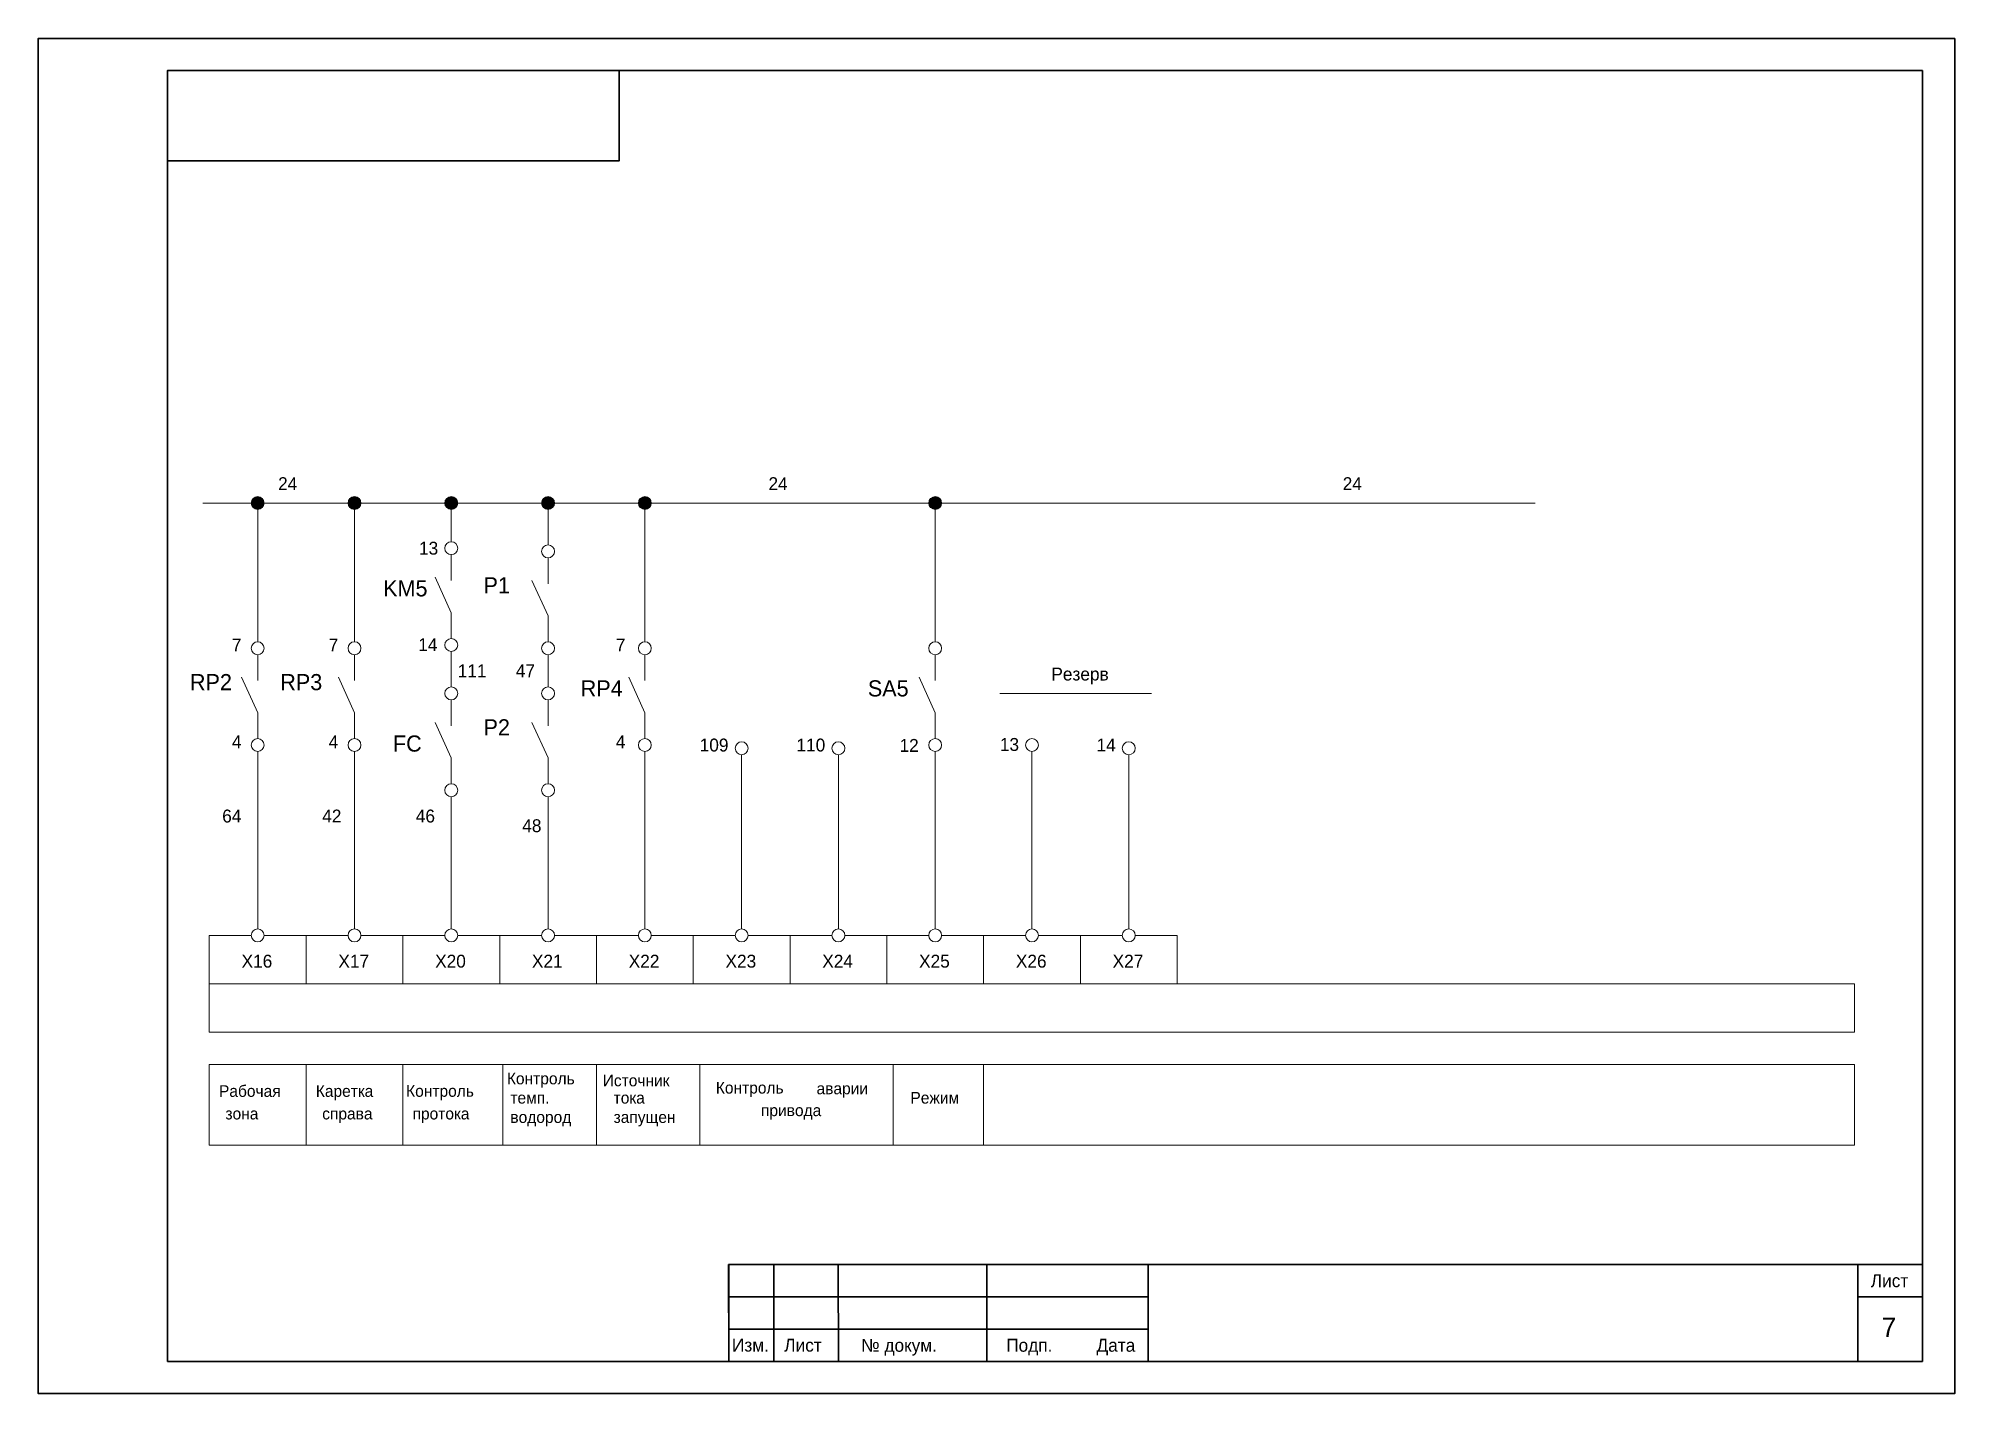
# Model space of a CAD drawing. Header units: millimetres. Extents: x -171 to 3674, y -1112 to 795.
# Drawn here: x 3377 to 3674, y 499 to 709 of the extents above; entities that cross this region are included whole.
import ezdxf

# ---------------------------------------------------------------- set-up
doc = ezdxf.new("R2010")
doc.units = ezdxf.units.MM
for name, color, linetype, lineweight in [('Маркировка', 7, 'Continuous', 25), ('РАМКА', 7, 'Continuous', 30), ('Элементы', 7, 'Continuous', 18)]:
    doc.layers.add(name, color=color, linetype=linetype, lineweight=lineweight)
doc.styles.get("Standard").update_dxf_attribs({"font": 'cad2win.shx'})

msp = doc.modelspace()

# ---------------------------------------------------------------- texts
at = {"layer": 'Маркировка'}
for s, height, p in [('24', 2, (3414.16, 639)), ('24', 2, (3490.16, 639)), ('24', 2, (3579.16, 639)), ('X16', 2, (3408.5, 565.01)), ('X17', 2, (3423.5, 565.01)), ('X20', 2, (3438.5, 565.01)), ('X21', 2, (3453.5, 565.01)), ('X22', 2, (3468.5, 565.01)), ('X23', 2, (3483.5, 565.01)), ('X24', 2, (3498.5, 565.01)), ('X25', 2, (3513.5, 565.01)), ('X26', 2, (3528.5, 565.01)), ('X27', 2, (3543.5, 565.01)), ('Рабочая', 1.8, (3405, 544.99)), ('Каретка', 1.8, (3420, 544.99)), ('Контроль', 1.8, (3434, 545)), ('Контроль', 1.8, (3449.62, 546.93)), ('Источник', 1.8, (3464.47, 546.62)), ('Контроль ', 1.8, (3482, 545.5)), ('аварии', 1.8, (3497.61, 545.39)), ('темп.', 1.8, (3450.16, 543.95)), ('тока', 1.8, (3466.16, 543.95)), ('Режим', 1.8, (3512.16, 543.95)), ('зона', 1.8, (3406, 541.49)), ('справа', 1.8, (3421, 541.49)), ('протока', 1.8, (3435, 541.49)), ('водород', 1.8, (3450.16, 540.95)), ('запущен', 1.8, (3466.16, 540.95)), ('привода', 1.8, (3489, 542))]:
    msp.add_text(s, height=height, dxfattribs=at).set_placement(p)
at = {"layer": 'РАМКА'}
for s, height, p in [('Лист', 2, (3661, 515.5)), ('7', 3, (3662.7, 507.79)), ('Изм.', 2, (3484.5, 505.52)), ('Лист', 2, (3492.6, 505.51)), ('№ докум.', 2, (3504.52, 505.49)), ('Подп.', 2, (3527, 505.5)), ('Дата', 2, (3541, 505.5))]:
    msp.add_text(s, height=height, dxfattribs=at).set_placement(p)
at = {"layer": 'Элементы'}
for s, height, p in [('13', 2, (3436, 629)), ('KM5', 2.5, (3430.44, 622.53)), ('P1', 2.5, (3446, 623)), ('7', 2, (3407, 614)), ('7', 2, (3422, 614)), ('14', 2, (3435.88, 614.05)), ('7', 2, (3466.5, 614)), ('111', 2, (3442, 610)), ('47', 2, (3451, 610)), ('RP2', 2.5, (3400.5, 608)), ('RP3', 2.5, (3414.5, 608)), ('RP4', 2.5, (3461.06, 607.03)), ('SA5', 2.5, (3505.56, 607.03)), ('Резерв', 2, (3534, 609.5)), ('P2', 2.5, (3446, 601)), ('4', 2, (3407, 599)), ('4', 2, (3422, 599)), ('FC', 2.5, (3431.96, 598.48)), ('4', 2, (3466.5, 599)), ('109', 2, (3479.5, 598.5)), ('110', 2, (3494.5, 598.5)), ('12', 2, (3510.47, 598.44)), ('13', 2, (3526.02, 598.59)), ('14', 2, (3541, 598.5)), ('64', 2, (3405.5, 587.5)), ('42', 2, (3421, 587.5)), ('46', 2, (3435.5, 587.5)), ('48', 2, (3452, 586))]:
    msp.add_text(s, height=height, dxfattribs=at).set_placement(p)

# ---------------------------------------------------------------- hatches: boundary and pattern name
at = {"layer": 'Элементы'}
h = msp.add_hatch(color=256, dxfattribs=at)
h.dxf.hatch_style = 1
h.paths.add_polyline_path([(3412, 637, 1), (3410, 637, 1)])
h = msp.add_hatch(color=256, dxfattribs=at)
h.dxf.hatch_style = 1
h.paths.add_polyline_path([(3427, 637, 1), (3425, 637, 1)])
h = msp.add_hatch(color=256, dxfattribs=at)
h.dxf.hatch_style = 1
h.paths.add_polyline_path([(3442, 637, 1), (3440, 637, 1)])
h = msp.add_hatch(color=256, dxfattribs=at)
h.dxf.hatch_style = 1
h.paths.add_polyline_path([(3457, 637, 1), (3455, 637, 1)])
h = msp.add_hatch(color=256, dxfattribs=at)
h.dxf.hatch_style = 1
h.paths.add_polyline_path([(3472, 637, 1), (3470, 637, 1)])
h = msp.add_hatch(color=256, dxfattribs=at)
h.dxf.hatch_style = 1
h.paths.add_polyline_path([(3517, 637, 1), (3515, 637, 1)])

# ---------------------------------------------------------------- linework, layer by layer
at = {"layer": 'РАМКА'}
for p, q in [((3669, 704), (3397, 704)), ((3397, 704), (3397, 504)), ((3669, 504), (3669, 704)), ((3397, 504), (3669, 504)), ((3484, 504), (3669, 504)), ((3484, 504), (3669, 504)), ((3484, 504), (3669, 504))]:
    msp.add_line(p, q, dxfattribs=at)
at = {"layer": 'РАМКА', "lineweight": 35}
msp.add_line((3549, 519), (3669, 519), dxfattribs=at)
at = {"layer": 'РАМКА'}
for points in [[(3674, 709), (3377, 709), (3377, 499), (3674, 499)], [(3467, 704), (3467, 690), (3397, 690), (3397, 704)], [(3484, 504), (3501, 504), (3500.98, 519), (3483.98, 519)], [(3484, 514), (3549, 514), (3549, 519), (3484, 519)], [(3484, 504), (3491, 504), (3491, 519), (3484, 519)], [(3484, 504), (3524, 504), (3524, 519), (3484, 519)], [(3669, 504), (3659, 504), (3659, 519), (3669, 519)], [(3669, 519), (3659, 519), (3659, 514), (3669, 514)], [(3484, 509), (3549, 509), (3549, 514), (3484, 514)], [(3484, 504), (3549, 504), (3549, 509), (3484, 509)]]:
    msp.add_lwpolyline(points, close=True, dxfattribs=at)
at = {"layer": 'Элементы', "lineweight": 15}
for p, q in [((3402.5, 637), (3609, 637)), ((3411, 615.5), (3411, 637)), ((3426, 615.5), (3426, 637)), ((3441, 631), (3441, 637)), ((3456, 630.5), (3456, 637)), ((3471, 615.5), (3471, 637)), ((3516, 615.5), (3516, 637)), ((3441, 614), (3441, 608.5)), ((3456, 613.5), (3456, 608.5)), ((3526, 607.5), (3549.5, 607.5)), ((3411, 598.5), (3411, 575)), ((3426, 598.5), (3426, 575)), ((3471, 575), (3471, 598.5)), ((3486, 574.5), (3486, 598)), ((3501, 574.5), (3501, 598)), ((3516, 575), (3516, 598.5)), ((3531, 575), (3531, 598.5)), ((3546, 574.5), (3546, 598)), ((3441, 591.5), (3441, 575)), ((3456, 591.5), (3456, 575)), ((3411, 571), (3411, 575)), ((3426, 571), (3426, 575)), ((3441, 571), (3441, 575)), ((3456, 571), (3456, 575)), ((3471, 571), (3471, 575)), ((3486, 571), (3486, 575)), ((3501, 571), (3501, 575)), ((3516, 571), (3516, 575)), ((3531, 571), (3531, 575)), ((3546, 571), (3546, 575)), ((3403.5, 570), (3403.5, 562.5)), ((3403.5, 562.5), (3403.5, 570)), ((3403.5, 570), (3410, 570)), ((3412, 570), (3418.5, 570)), ((3418.5, 570), (3418.5, 562.5)), ((3418.5, 570), (3425, 570)), ((3427, 570), (3433.5, 570)), ((3433.5, 570), (3433.5, 562.5)), ((3433.5, 570), (3433.5, 562.5)), ((3433.5, 562.5), (3433.5, 570)), ((3433.5, 570), (3440, 570)), ((3442, 570), (3448.5, 570)), ((3448.5, 570), (3448.5, 562.5)), ((3448.5, 562.5), (3448.5, 570)), ((3448.5, 570), (3455, 570)), ((3457, 570), (3463.5, 570)), ((3463.5, 570), (3463.5, 562.5)), ((3463.5, 562.5), (3463.5, 570)), ((3463.5, 570), (3470, 570)), ((3472, 570), (3478.5, 570)), ((3478.5, 570), (3478.5, 562.5)), ((3478.5, 562.5), (3478.5, 570)), ((3478.5, 570), (3485, 570)), ((3487, 570), (3493.5, 570)), ((3493.5, 570), (3493.5, 562.5)), ((3493.5, 562.5), (3493.5, 570)), ((3493.5, 570), (3500, 570)), ((3502, 570), (3508.5, 570)), ((3508.5, 570), (3508.5, 562.5)), ((3508.5, 562.5), (3508.5, 570)), ((3508.5, 570), (3515, 570)), ((3517, 570), (3523.5, 570)), ((3523.5, 570), (3523.5, 562.5)), ((3523.5, 562.5), (3523.5, 570)), ((3523.5, 570), (3530, 570)), ((3532, 570), (3538.5, 570)), ((3538.5, 570), (3538.5, 562.5)), ((3538.5, 570), (3545, 570)), ((3547, 570), (3553.5, 570)), ((3553.5, 570), (3553.5, 562.5)), ((3418.5, 562.5), (3403.5, 562.5)), ((3433.5, 562.5), (3418.5, 562.5)), ((3448.5, 562.5), (3433.5, 562.5)), ((3463.5, 562.5), (3448.5, 562.5)), ((3478.5, 562.5), (3463.5, 562.5)), ((3493.5, 562.5), (3478.5, 562.5)), ((3508.5, 562.5), (3493.5, 562.5)), ((3523.5, 562.5), (3508.5, 562.5)), ((3538.5, 562.5), (3523.5, 562.5)), ((3553.5, 562.5), (3538.5, 562.5)), ((3418.5, 550), (3418.5, 537.5)), ((3433.5, 550), (3433.5, 537.5)), ((3449, 550), (3449, 537.5)), ((3463.5, 550), (3463.5, 537.5)), ((3479.5, 550), (3479.5, 537.5)), ((3509.5, 550), (3509.5, 537.5)), ((3523.5, 537.5), (3523.5, 550))]:
    msp.add_line(p, q, dxfattribs=at)
at = {"layer": 'Элементы'}
for p, q in [((3441, 625), (3441, 629)), ((3456, 624.5), (3456, 628.5)), ((3441, 620), (3438.5, 625.5)), ((3456, 619.5), (3453.5, 625)), ((3441, 616), (3441, 620)), ((3456, 615.5), (3456, 619.5)), ((3411, 609.5), (3411, 613.5)), ((3426, 609.5), (3426, 613.5)), ((3471, 609.5), (3471, 613.5)), ((3516, 609.5), (3516, 613.5)), ((3411, 604.5), (3408.5, 610)), ((3426, 604.5), (3423.5, 610)), ((3471, 604.5), (3468.5, 610)), ((3516, 604.5), (3513.5, 610)), ((3441, 602.5), (3441, 606.5)), ((3456, 602.5), (3456, 606.5)), ((3411, 600.5), (3411, 604.5)), ((3426, 600.5), (3426, 604.5)), ((3441, 597.5), (3438.5, 603)), ((3456, 597.5), (3453.5, 603)), ((3471, 600.5), (3471, 604.5)), ((3516, 600.5), (3516, 604.5)), ((3441, 593.5), (3441, 597.5)), ((3456, 593.5), (3456, 597.5))]:
    msp.add_line(p, q, dxfattribs=at)
at = {"layer": 'Элементы', "lineweight": 15}
for points in [[(3403.5, 562.5), (3658.5, 562.5), (3658.5, 555), (3403.5, 555)], [(3403.5, 550), (3658.5, 550), (3658.5, 537.5), (3403.5, 537.5)]]:
    msp.add_lwpolyline(points, close=True, dxfattribs=at)
at = {"layer": 'Элементы'}
for centre in [(3411, 637), (3426, 637), (3441, 637), (3456, 637), (3471, 637), (3516, 637)]:
    msp.add_circle(centre, 1, dxfattribs=at)
at = {"layer": 'Элементы', "lineweight": 15}
for centre in [(3441, 630), (3456, 629.5), (3411, 614.5), (3426, 614.5), (3441, 615), (3456, 614.5), (3471, 614.5), (3516, 614.5), (3441, 607.5), (3456, 607.5), (3411, 599.5), (3426, 599.5), (3471, 599.5), (3486, 599), (3501, 599), (3516, 599.5), (3531, 599.5), (3546, 599), (3441, 592.5), (3456, 592.5), (3411, 570), (3426, 570), (3441, 570), (3456, 570), (3471, 570), (3486, 570), (3501, 570), (3516, 570), (3531, 570), (3546, 570)]:
    msp.add_circle(centre, 1, dxfattribs=at)

msp.set_redraw_order([(e.dxf.handle, doc.entitydb.next_handle()) for e in msp.query("TEXT MTEXT ATTDEF DIMENSION ARC_DIMENSION")])  # texts and dimensions are drawn at this point

doc.saveas('drawing.dxf')
